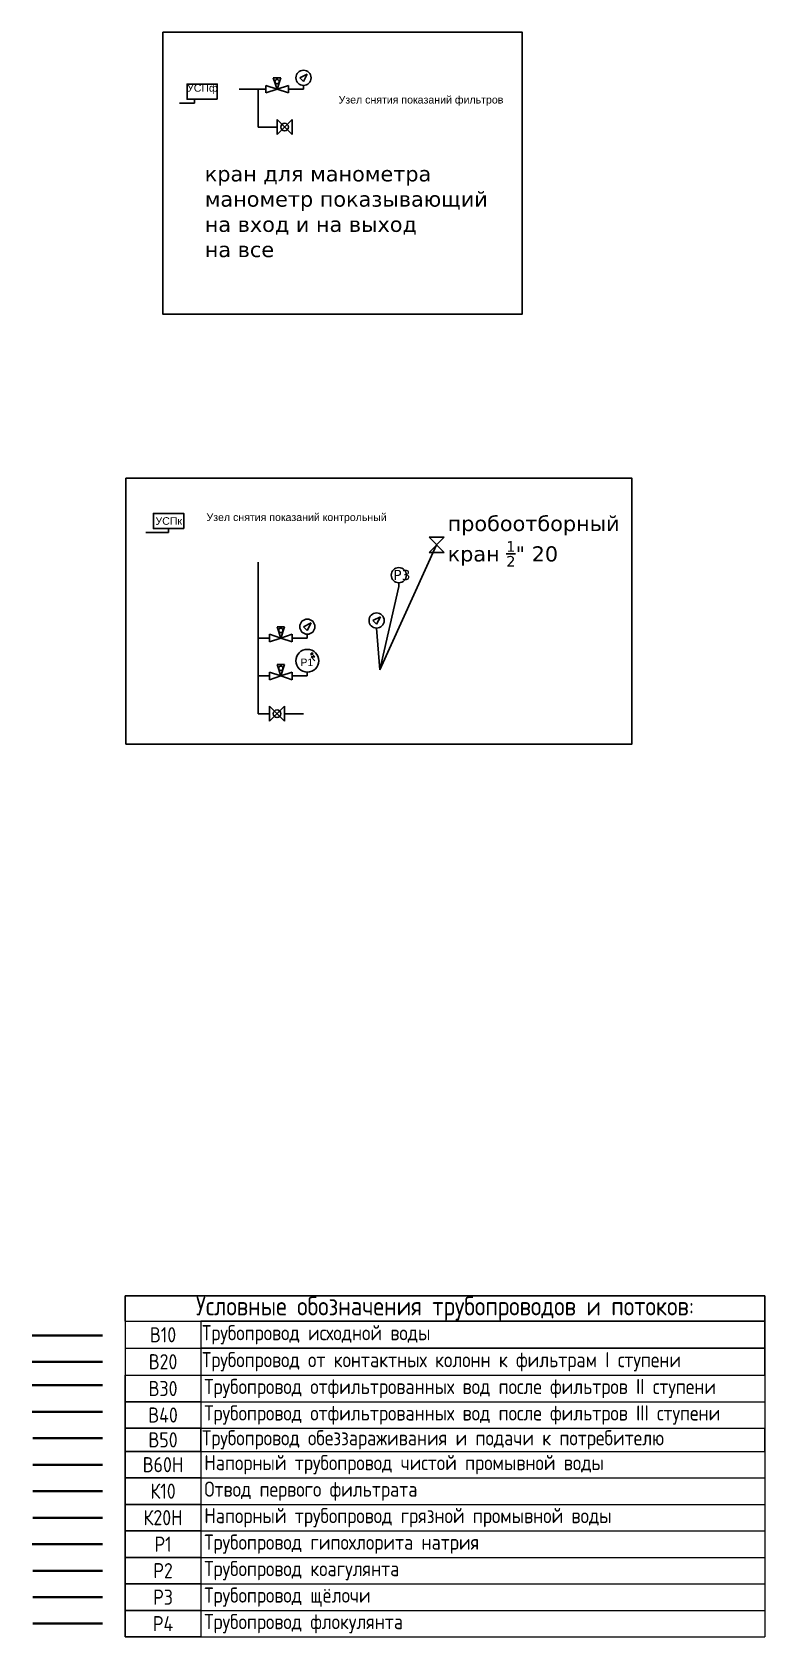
# Model space of a CAD drawing. Header units: millimetres. Extents: x 93665 to 221094, y -93000 to -1330.
# Drawn here: x 211414 to 221094, y -35445 to -14246 of the extents above; entities that cross this region are included whole.
import ezdxf

# ---------------------------------------------------------------- set-up
doc = ezdxf.new("R2010")
doc.units = ezdxf.units.MM
doc.layers.add('1', color=7, linetype='Continuous')
doc.layers.add('2', color=7, linetype='Continuous')
for name, color, linetype, lineweight in [('В10', 66, 'Continuous', 40), ('В30', 136, 'Continuous', 40), ('В40', 142, 'Continuous', 40), ('В50', 180, 'Continuous', 40), ('В60Н', 140, 'Continuous', 40), ('К20Н', 33, 'Continuous', 40), ('Р1', 202, 'Continuous', 40), ('Р4', 210, 'Continuous', 40)]:
    doc.layers.add(name, color=color, linetype=linetype, lineweight=lineweight)
for name, color, linetype, lineweight, true_color in [('В20', 7, 'Continuous', 40, 0x0a7800), ('К10', 7, 'Continuous', 40, 0xffbe00), ('Р2', 7, 'Continuous', 40, 0x991b1e), ('Р3', 7, 'Continuous', 40, 0xd19cc7)]:
    doc.layers.add(name, color=color, linetype=linetype, lineweight=lineweight, true_color=true_color)
doc.styles.add('GOST Common_2', font='GOST_Common.ttf', dxfattribs={"width": 0.9, "height": 250})
doc.styles.get("Standard").update_dxf_attribs({"font": 'arial.ttf'})

msp = doc.modelspace()

# ---------------------------------------------------------------- texts
at = {"layer": '1', "char_height": 100, "attachment_point": 1}
for s, width, insert in [('{\\fArial|b0|i0|c204|p34;УСПф}', 1131.73, (213461, -14933)), ('Узел снятия показаний фильтров', 2542.06, (215463, -15089)), ('{\\fArial|b0|i0|c204|p34;УСПк}', 387.54, (213044, -20654)), ('{\\fArial|b0|i0|c204|p34;Узел снятия показаний контрольный}', 2542.06, (213718, -20604)), ('P1', 261.22, (214958, -22521))]:
    msp.add_mtext_dynamic_manual_height_columns(s, width=width, gutter_width=11.2, heights=[0], dxfattribs=dict(at, insert=insert))
at = {"layer": '1', "ltscale": 15, "char_height": 200, "attachment_point": 1}
for s, insert, width in [('\\A1;{\\fVerdana|b0|i0|c204|p34;кран для манометра\\Pманометр показывающий\\Pна вход и на выход\\fVerdana|b0|i0|c0|p34;\\P\\fVerdana|b0|i0|c204|p34;на все}', (213695, -16018), 4679.74), ('\\A1;{\\fVerdana|b0|i0|c204|p34;пробоотборный кран \\H0.7x;\\S1/2;\\H1.42857x;" 20}', (216903, -20637), 1728.75)]:
    msp.add_mtext(s, dxfattribs=dict(at, insert=insert, width=width))
at = {"layer": '2', "ltscale": 15, "insert": (216184, -21350), "char_height": 134.4, "width": 274.02, "attachment_point": 1}
msp.add_mtext('{\\fVerdana|b0|i0|c204|p34;Р3}', dxfattribs=at)

# ---------------------------------------------------------------- blocks, each defined once
blk = doc.blocks.new('*T56')
at = {"color": 0, "linetype": 'ByBlock', "lineweight": -2, "transparency": 16777216}
for p, q in [((0, 0), (8450, 0)), ((0, 0), (0, -336)), ((8450, 0), (8450, -1050)), ((1000, -336), (8450, -336)), ((1000, -693), (8450, -693)), ((0, -1050), (0, -4506)), ((0, -1400), (1000, -1400)), ((0, -1750), (1000, -1750)), ((1000, -1750), (1000, -2056)), ((8450, -1750), (8450, -2056)), ((0, -2056), (1000, -2056)), ((0, -2406), (1000, -2406)), ((0, -2756), (1000, -2756)), ((0, -3106), (1000, -3106)), ((0, -3456), (1000, -3456)), ((0, -3806), (1000, -3806)), ((0, -4156), (1000, -4156)), ((0, -4506), (1000, -4506))]:
    blk.add_line(p, q, dxfattribs=at)
at = {"color": 7, "linetype": 'ByBlock', "lineweight": 15, "transparency": 16777216}
for p, q in [((0, -336), (1000, -336)), ((0, -336), (0, -1050)), ((1000, -336), (1000, -1750)), ((0, -693), (1000, -693)), ((0, -1050), (8450, -1050)), ((8450, -1050), (8450, -1750)), ((1000, -1400), (8450, -1400)), ((1000, -1750), (8450, -1750)), ((1000, -2056), (8450, -2056)), ((1000, -2056), (1000, -4506)), ((8450, -2056), (8450, -4506)), ((1000, -2406), (8450, -2406)), ((1000, -2756), (8450, -2756)), ((1000, -3106), (8450, -3106)), ((1000, -3456), (8450, -3456)), ((1000, -3806), (8450, -3806)), ((1000, -4156), (8450, -4156)), ((1000, -4506), (8450, -4506))]:
    blk.add_line(p, q, dxfattribs=at)
at = {"color": 0, "transparency": 16777216, "style": 'GOST Common_2'}
for s, insert, char_height, width, attachment_point in [('{\\fGOST Common|b0|i0|c204|p34;Условные обозначения трубопроводов и потоков}:', (4225, -168), 250, 8447.8, 5), ('В10', (500, -515), 200, 910, 5), ('{\\fGOST Common|b0|i0|c204|p34;Трубопровод исходной воды}', (1015, -515), 200, 7420, 4), ('{\\fGOST Common|b0|i0|c204|p34;В}20', (500, -871), 200, 910, 5), ('{\\fGOST Common|b0|i0|c204|p34;Трубопровод от контактных колонн к фильтрам }I {\\fGOST Common|b0|i0|c204|p34;ступени}', (1015, -871), 200, 7420, 4), ('В30', (500, -1225), 200, 970, 5), ('Трубопровод отфильтрованных вод после фильтров II ступени', (1045, -1225), 200, 7360, 4), ('В40', (500, -1575), 200, 970, 5), ('{\\fGOST Common|b0|i0|c204|p34;Трубопровод отфильтрованных вод после фильтров }III {\\fGOST Common|b0|i0|c204|p34;ступени}', (1045, -1575), 200, 7360, 4), ('В50', (500, -1903), 200, 970, 5), ('{\\fGOST Common|b0|i0|c204|p34;Трубопровод обеззараживания и подачи к потребителю}', (1015, -1903), 200, 7420, 4), ('{\\fGOST Common|b0|i0|c204|p34;Напорный трубопровод чистой промывной воды}', (1045, -2231), 200, 7360, 4), ('В60Н', (500, -2231), 200, 970, 5), ('К10', (500, -2581), 200, 970, 5), ('Отвод первого фильтрата', (1045, -2581), 200, 7360, 4), ('К20Н', (500, -2931), 200, 970, 5), ('Напорный трубопровод грязной промывной воды', (1045, -2931), 200, 7360, 4), ('Трубопровод гипохлорита натрия', (1045, -3281), 200, 7360, 4), ('Р1', (500, -3281), 200, 970, 5), ('Р2', (500, -3631), 200, 970, 5), ('Трубопровод коагулянта', (1045, -3631), 200, 7360, 4), ('Р3', (500, -3981), 200, 970, 5), ('Трубопровод щёлочи', (1045, -3981), 200, 7360, 4), ('Р4', (500, -4331), 200, 970, 5), ('Трубопровод флокулянта', (1045, -4331), 200, 7360, 4)]:
    blk.add_mtext(s, dxfattribs=dict(at, insert=insert, char_height=char_height, width=width, attachment_point=attachment_point))

# ---------------------------------------------------------------- linework, layer by layer
for p, q in [((215050, -14800), (214950, -14850)), ((215000, -14900), (215050, -14800)), ((215000, -14900), (215050, -14800)), ((214350, -15000), (214150, -15000)), ((214350, -15000), (214500, -15000)), ((214400, -15000), (214400, -15500)), ((214500, -14950), (214500, -15050)), ((214650, -15000), (214500, -14950)), ((214500, -15050), (214650, -15000)), ((214650, -15000), (214600, -14850)), ((214600, -14850), (214700, -14850)), ((214700, -14850), (214650, -15000)), ((214800, -14950), (214650, -15000)), ((214650, -15000), (214800, -15050)), ((214800, -15050), (214800, -14950)), ((215000, -15000), (214800, -15000)), ((214950, -14850), (215000, -14900)), ((215000, -14950), (215000, -15000)), ((213561, -15183), (213361, -15183)), ((213561, -15133), (213561, -15183)), ((214650, -15600), (214650, -15400)), ((214850, -15400), (214650, -15600)), ((214850, -15600), (214650, -15400)), ((214850, -15600), (214850, -15400)), ((214400, -15500), (214650, -15500)), ((213218, -20854), (212918, -20854)), ((213218, -20804), (213218, -20854)), ((216658, -20919), (216858, -20919)), ((216858, -20919), (216658, -21119)), ((216658, -20919), (216858, -21119)), ((216658, -21119), (216858, -21119)), ((214400, -22250), (214400, -21250)), ((216258, -21569), (216008, -22669)), ((216258, -21519), (216258, -21569)), ((216015, -21969), (215915, -22019)), ((215915, -22019), (215965, -22069)), ((215965, -22069), (216015, -21969)), ((215965, -22069), (216015, -21969)), ((216015, -21969), (216015, -21969)), ((214400, -22250), (214550, -22250)), ((214400, -23250), (214400, -22250)), ((214550, -22200), (214550, -22300)), ((214700, -22250), (214550, -22200)), ((214550, -22300), (214700, -22250)), ((214700, -22250), (214650, -22100)), ((214650, -22100), (214750, -22100)), ((214750, -22100), (214700, -22250)), ((214850, -22200), (214700, -22250)), ((214700, -22250), (214850, -22300)), ((214850, -22300), (214850, -22200)), ((215050, -22250), (214850, -22250)), ((215100, -22050), (215000, -22100)), ((215000, -22100), (215050, -22150)), ((215050, -22150), (215100, -22050)), ((215050, -22150), (215100, -22050)), ((215050, -22200), (215050, -22250)), ((215965, -22119), (216008, -22669)), ((215150, -22500), (215100, -22450)), ((214700, -22750), (214650, -22600)), ((214650, -22600), (214750, -22600)), ((214750, -22600), (214700, -22750)), ((215150, -22550), (215100, -22500)), ((215100, -22500), (215150, -22500)), ((214400, -22750), (214550, -22750)), ((214550, -22700), (214550, -22800)), ((214700, -22750), (214550, -22700)), ((214550, -22800), (214700, -22750)), ((214850, -22700), (214700, -22750)), ((214700, -22750), (214850, -22800)), ((214850, -22800), (214850, -22700)), ((215050, -22750), (214850, -22750)), ((215050, -22700), (215050, -22750)), ((214400, -23250), (214550, -23250)), ((214550, -23350), (214550, -23150)), ((214550, -23150), (214750, -23350)), ((214550, -23350), (214750, -23150)), ((214750, -23350), (214750, -23150)), ((214750, -23250), (215000, -23250)), ((212644, -32995), (212644, -33345))]:
    msp.add_line(p, q)
for points in [[(213142, -14246), (217887, -14246), (217887, -17972), (213142, -17972)], [(213861, -15133), (213461, -15133), (213461, -14933), (213861, -14933)], [(212654, -20140), (219338, -20140), (219338, -23650), (212654, -23650)], [(213418, -20804), (213018, -20804), (213018, -20604), (213418, -20604)]]:
    msp.add_lwpolyline(points, close=True)
for centre, radius in [((215000, -14850), 100), ((214650, -14900), 28.4), ((214750, -15500), 50), ((216258, -21419), 100), ((215050, -22100), 100), ((215965, -22019), 100), ((214700, -22150), 28.4), ((215050, -22550), 150), ((214700, -22650), 28.4), ((214650, -23250), 50)]:
    msp.add_circle(centre, radius)
at = {"layer": '1'}
for p, q in [((216008, -22669), (216758, -21019)), ((215100, -22450), (215125, -22450)), ((215125, -22450), (215100, -22450)), ((215100, -22450), (215100, -22475)), ((215100, -22475), (215125, -22450))]:
    msp.add_line(p, q, dxfattribs=at)
at = {"layer": 'В10'}
msp.add_line((212344, -31463), (211415, -31463), dxfattribs=at)
at = {"layer": 'В20', "ltscale": 0.3}
msp.add_line((211415, -31813), (212344, -31813), dxfattribs=at)
at = {"layer": 'В30', "ltscale": 0.3}
msp.add_line((211415, -32120), (212344, -32120), dxfattribs=at)
at = {"layer": 'В40', "ltscale": 0.3}
msp.add_line((211415, -32470), (212344, -32470), dxfattribs=at)
at = {"layer": 'В50'}
msp.add_line((212344, -32820), (211422, -32820), dxfattribs=at)
at = {"layer": 'В60Н'}
msp.add_line((212344, -33170), (211422, -33170), dxfattribs=at)
at = {"layer": 'К10'}
msp.add_line((212344, -33520), (211422, -33520), dxfattribs=at)
at = {"layer": 'К20Н'}
msp.add_line((212344, -33870), (211422, -33870), dxfattribs=at)
at = {"layer": 'Р1'}
msp.add_line((212344, -34220), (211414, -34220), dxfattribs=at)
at = {"layer": 'Р2'}
msp.add_line((211422, -34570), (212344, -34570), dxfattribs=at)
at = {"layer": 'Р3'}
msp.add_line((212344, -34920), (211422, -34920), dxfattribs=at)
at = {"layer": 'Р4'}
msp.add_line((211422, -35270), (212344, -35270), dxfattribs=at)

# ---------------------------------------------------------------- block references
msp.add_blockref('*T56', (212644, -30939))

msp.set_redraw_order([(e.dxf.handle, doc.entitydb.next_handle()) for e in msp.query("TEXT MTEXT ATTDEF DIMENSION ARC_DIMENSION")])  # texts and dimensions are drawn at this point

doc.saveas('drawing.dxf')
